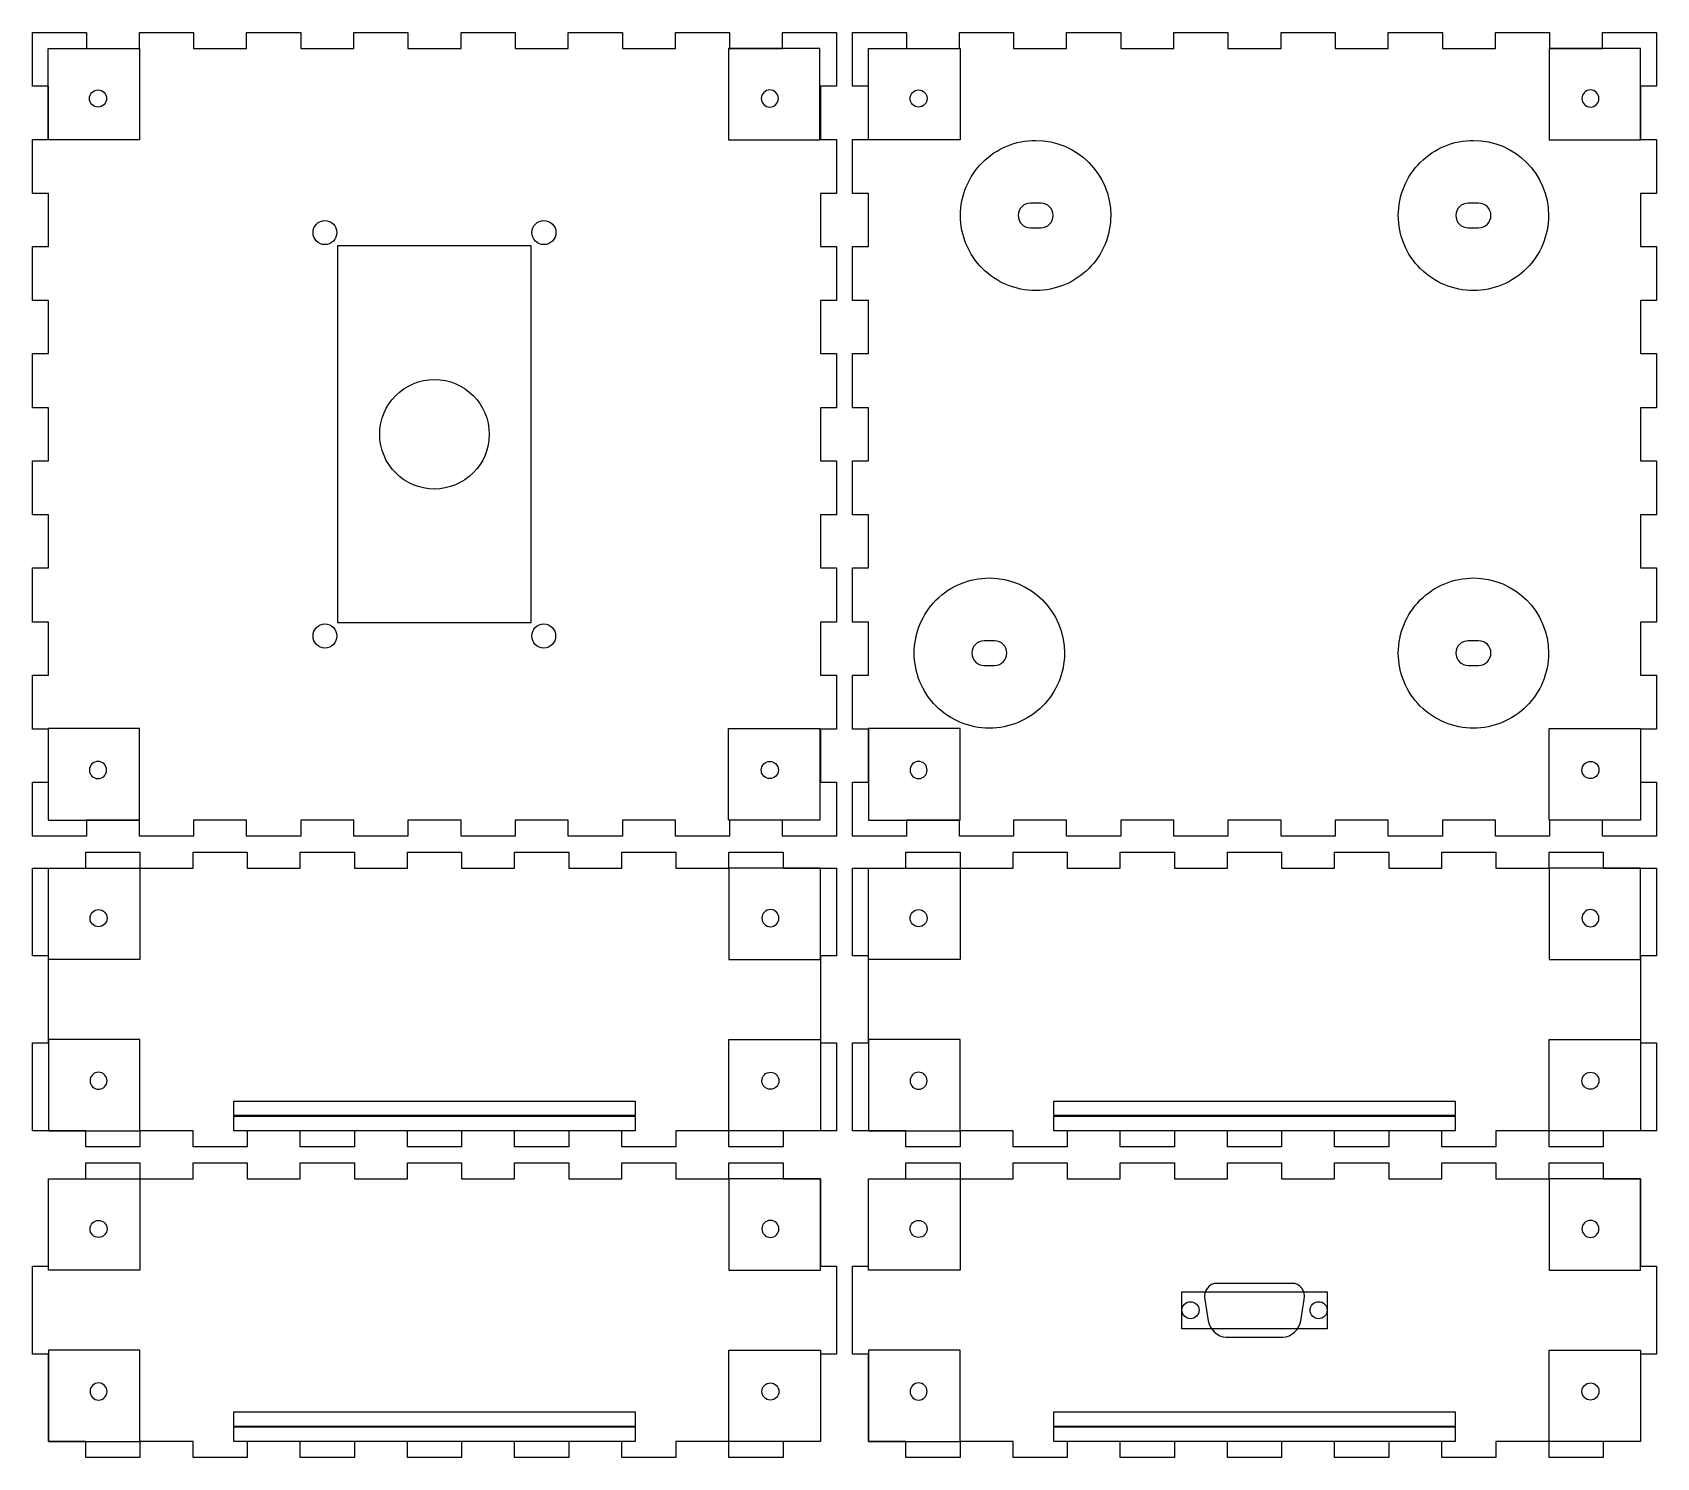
# Model space of a CAD drawing. Extents: x 632 to 955, y 370 to 653.
import ezdxf

# ---------------------------------------------------------------- set-up
doc = ezdxf.new("R2010")
doc.units = 0
doc.layers.add('Calque_1', color=7, linetype='CONTINUOUS')

msp = doc.modelspace()

# ---------------------------------------------------------------- linework, layer by layer
at = {"layer": 'Calque_1', "color": 1}
for p, q in [((632.15911, 653.440006), (642.879123, 653.440006)), ((632.15911, 642.720021), (632.15911, 653.440006)), ((642.879123, 653.440006), (642.879123, 650.240001)), ((653.439117, 650.240001), (653.439117, 653.440006)), ((653.439117, 653.440006), (664.212442, 653.440006)), ((664.212442, 653.440006), (664.212442, 650.240001)), ((674.772435, 650.240001), (674.772435, 653.440006)), ((674.772435, 653.440006), (685.54576, 653.440006)), ((685.54576, 653.440006), (685.54576, 650.240001)), ((696.105782, 650.240001), (696.105782, 653.440006)), ((696.105782, 653.440006), (706.879107, 653.440006)), ((706.879107, 653.440006), (706.879107, 650.240001)), ((717.4391, 650.240001), (717.4391, 653.440006)), ((717.4391, 653.440006), (728.212454, 653.440006)), ((728.212454, 653.440006), (728.212454, 650.240001)), ((738.772447, 650.240001), (738.772447, 653.440006)), ((738.772447, 653.440006), (749.545772, 653.440006)), ((749.545772, 653.440006), (749.545772, 650.240001)), ((760.105765, 650.240001), (760.105765, 653.440006)), ((760.105765, 653.440006), (770.879119, 653.440006)), ((770.879119, 653.440006), (770.879119, 650.240001)), ((781.439112, 650.240001), (781.439112, 653.440006)), ((781.439112, 653.440006), (792.159097, 653.440006)), ((792.159097, 653.440006), (792.159097, 642.720021)), ((795.359102, 653.440006), (806.079115, 653.440006)), ((795.359102, 642.720021), (795.359102, 653.440006)), ((806.079115, 653.440006), (806.079115, 650.240001)), ((816.639109, 650.240001), (816.639109, 653.440006)), ((816.639109, 653.440006), (827.412434, 653.440006)), ((827.412434, 653.440006), (827.412434, 650.240001)), ((837.972427, 650.240001), (837.972427, 653.440006)), ((837.972427, 653.440006), (848.745752, 653.440006)), ((848.745752, 653.440006), (848.745752, 650.240001)), ((859.305774, 650.240001), (859.305774, 653.440006)), ((859.305774, 653.440006), (870.079099, 653.440006)), ((870.079099, 653.440006), (870.079099, 650.240001)), ((880.639092, 650.240001), (880.639092, 653.440006)), ((880.639092, 653.440006), (891.412446, 653.440006)), ((891.412446, 653.440006), (891.412446, 650.240001)), ((901.972439, 650.240001), (901.972439, 653.440006)), ((901.972439, 653.440006), (912.745764, 653.440006)), ((912.745764, 653.440006), (912.745764, 650.240001)), ((923.305757, 650.240001), (923.305757, 653.440006)), ((923.305757, 653.440006), (934.079111, 653.440006)), ((934.079111, 653.440006), (934.079111, 650.240001)), ((944.639104, 650.240001), (944.639104, 653.440006)), ((944.639104, 653.440006), (955.359089, 653.440006)), ((955.359089, 653.440006), (955.359089, 642.720021)), ((642.879123, 650.240001), (653.439117, 650.240001)), ((664.212442, 650.240001), (674.772435, 650.240001)), ((685.54576, 650.240001), (696.105782, 650.240001)), ((706.879107, 650.240001), (717.4391, 650.240001)), ((728.212454, 650.240001), (738.772447, 650.240001)), ((749.545772, 650.240001), (760.105765, 650.240001)), ((770.879119, 650.240001), (781.439112, 650.240001)), ((806.079115, 650.240001), (816.639109, 650.240001)), ((827.412434, 650.240001), (837.972427, 650.240001)), ((848.745752, 650.240001), (859.305774, 650.240001)), ((870.079099, 650.240001), (880.639092, 650.240001)), ((891.412446, 650.240001), (901.972439, 650.240001)), ((912.745764, 650.240001), (923.305757, 650.240001)), ((934.079111, 650.240001), (944.639104, 650.240001)), ((635.359115, 642.720021), (632.15911, 642.720021)), ((635.359115, 632.160008), (635.359115, 642.720021)), ((792.159097, 642.720021), (788.959092, 642.720021)), ((788.959092, 642.720021), (788.959092, 632.160008)), ((798.559107, 642.720021), (795.359102, 642.720021)), ((798.559107, 632.160008), (798.559107, 642.720021)), ((955.359089, 642.720021), (952.159084, 642.720021)), ((952.159084, 642.720021), (952.159084, 632.160008)), ((645.202427, 638.589976), (645.202427, 638.589976)), ((778.902461, 638.589988), (778.902461, 638.589988)), ((808.509043, 638.589973), (808.509043, 638.589973)), ((942.209076, 638.589985), (942.209076, 638.589985)), ((632.15911, 621.386674), (632.15911, 632.160008)), ((632.15911, 632.160008), (635.359115, 632.160008)), ((788.959092, 632.160008), (792.159097, 632.160008)), ((792.159097, 632.160008), (792.159097, 621.386674)), ((795.359102, 621.386674), (795.359102, 632.160008)), ((795.359102, 632.160008), (798.559107, 632.160008)), ((952.159084, 632.160008), (955.359089, 632.160008)), ((955.359089, 632.160008), (955.359089, 621.386674)), ((635.359115, 621.386674), (632.15911, 621.386674)), ((635.359115, 610.826673), (635.359115, 621.386674)), ((792.159097, 621.386674), (788.959092, 621.386674)), ((788.959092, 621.386674), (788.959092, 610.826673)), ((798.559107, 621.386674), (795.359102, 621.386674)), ((798.559107, 610.826673), (798.559107, 621.386674)), ((955.359089, 621.386674), (952.159084, 621.386674)), ((952.159084, 621.386674), (952.159084, 610.826673)), ((832.835672, 619.453272), (830.755723, 619.453272)), ((919.962327, 619.453272), (917.882378, 619.453272)), ((830.755723, 614.55333), (832.835672, 614.55333)), ((917.882378, 614.55333), (919.962327, 614.55333)), ((692.728414, 613.604111), (692.728414, 613.604111)), ((736.331916, 613.604111), (736.331916, 613.604111)), ((632.15911, 600.053342), (632.15911, 610.826673)), ((632.15911, 610.826673), (635.359115, 610.826673)), ((788.959092, 610.826673), (792.159097, 610.826673)), ((792.159097, 610.826673), (792.159097, 600.053342)), ((795.359102, 600.053342), (795.359102, 610.826673)), ((795.359102, 610.826673), (798.559107, 610.826673)), ((952.159084, 610.826673), (955.359089, 610.826673)), ((955.359089, 610.826673), (955.359089, 600.053342)), ((635.359115, 600.053342), (632.15911, 600.053342)), ((635.359115, 589.49334), (635.359115, 600.053342)), ((792.159097, 600.053342), (788.959092, 600.053342)), ((788.959092, 600.053342), (788.959092, 589.49334)), ((798.559107, 600.053342), (795.359102, 600.053342)), ((798.559107, 589.49334), (798.559107, 600.053342)), ((955.359089, 600.053342), (952.159084, 600.053342)), ((952.159084, 600.053342), (952.159084, 589.49334)), ((632.15911, 578.720006), (632.15911, 589.49334)), ((632.15911, 589.49334), (635.359115, 589.49334)), ((788.959092, 589.49334), (792.159097, 589.49334)), ((792.159097, 589.49334), (792.159097, 578.720006)), ((795.359102, 578.720006), (795.359102, 589.49334)), ((795.359102, 589.49334), (798.559107, 589.49334)), ((952.159084, 589.49334), (955.359089, 589.49334)), ((955.359089, 589.49334), (955.359089, 578.720006)), ((635.359115, 578.720006), (632.15911, 578.720006)), ((635.359115, 568.160007), (635.359115, 578.720006)), ((792.159097, 578.720006), (788.959092, 578.720006)), ((788.959092, 578.720006), (788.959092, 568.160007)), ((798.559107, 578.720006), (795.359102, 578.720006)), ((798.559107, 568.160007), (798.559107, 578.720006)), ((955.359089, 578.720006), (952.159084, 578.720006)), ((952.159084, 578.720006), (952.159084, 568.160007)), ((723.05909, 573.439996), (723.05909, 573.439996)), ((632.15911, 557.386674), (632.15911, 568.160007)), ((632.15911, 568.160007), (635.359115, 568.160007)), ((788.959092, 568.160007), (792.159097, 568.160007)), ((792.159097, 568.160007), (792.159097, 557.386674)), ((795.359102, 557.386674), (795.359102, 568.160007)), ((795.359102, 568.160007), (798.559107, 568.160007)), ((952.159084, 568.160007), (955.359089, 568.160007)), ((955.359089, 568.160007), (955.359089, 557.386674)), ((635.359115, 557.386674), (632.15911, 557.386674)), ((635.359115, 546.826675), (635.359115, 557.386674)), ((792.159097, 557.386674), (788.959092, 557.386674)), ((788.959092, 557.386674), (788.959092, 546.826675)), ((798.559107, 557.386674), (795.359102, 557.386674)), ((798.559107, 546.826675), (798.559107, 557.386674)), ((955.359089, 557.386674), (952.159084, 557.386674)), ((952.159084, 557.386674), (952.159084, 546.826675)), ((632.15911, 536.053341), (632.15911, 546.826675)), ((632.15911, 546.826675), (635.359115, 546.826675)), ((788.959092, 546.826675), (792.159097, 546.826675)), ((792.159097, 546.826675), (792.159097, 536.053341)), ((795.359102, 536.053341), (795.359102, 546.826675)), ((795.359102, 546.826675), (798.559107, 546.826675)), ((952.159084, 546.826675), (955.359089, 546.826675)), ((955.359089, 546.826675), (955.359089, 536.053341)), ((635.359115, 536.053341), (632.15911, 536.053341)), ((635.359115, 525.493342), (635.359115, 536.053341)), ((792.159097, 536.053341), (788.959092, 536.053341)), ((788.959092, 536.053341), (788.959092, 525.493342)), ((798.559107, 536.053341), (795.359102, 536.053341)), ((798.559107, 525.493342), (798.559107, 536.053341)), ((955.359089, 536.053341), (952.159084, 536.053341)), ((952.159084, 536.053341), (952.159084, 525.493342)), ((692.725903, 533.275908), (692.725903, 533.275908)), ((736.271521, 533.275908), (736.271521, 533.275908)), ((823.624334, 532.326707), (821.544385, 532.326707)), ((919.962327, 532.326707), (917.882378, 532.326707)), ((821.544385, 527.426765), (823.624334, 527.426765)), ((917.882378, 527.426765), (919.962327, 527.426765)), ((632.15911, 514.720009), (632.15911, 525.493342)), ((632.15911, 525.493342), (635.359115, 525.493342)), ((788.959092, 525.493342), (792.159097, 525.493342)), ((792.159097, 525.493342), (792.159097, 514.720009)), ((795.359102, 514.720009), (795.359102, 525.493342)), ((795.359102, 525.493342), (798.559107, 525.493342)), ((952.159084, 525.493342), (955.359089, 525.493342)), ((955.359089, 525.493342), (955.359089, 514.720009)), ((635.359115, 514.720009), (632.15911, 514.720009)), ((635.359115, 504.16001), (635.359115, 514.720009)), ((792.159097, 514.720009), (788.959092, 514.720009)), ((788.959092, 514.720009), (788.959092, 504.16001)), ((798.559107, 514.720009), (795.359102, 514.720009)), ((798.559107, 504.16001), (798.559107, 514.720009)), ((955.359089, 514.720009), (952.159084, 514.720009)), ((952.159084, 514.720009), (952.159084, 504.16001)), ((645.202415, 508.290037), (645.202415, 508.290037)), ((778.902504, 508.29005), (778.902504, 508.29005)), ((808.50903, 508.290037), (808.50903, 508.290037)), ((942.209148, 508.290044), (942.209148, 508.290044)), ((632.15911, 493.440011), (632.15911, 504.16001)), ((632.15911, 504.16001), (635.359115, 504.16001)), ((788.959092, 504.16001), (792.159097, 504.16001)), ((792.159097, 504.16001), (792.159097, 493.440011)), ((795.359102, 493.440011), (795.359102, 504.16001)), ((795.359102, 504.16001), (798.559107, 504.16001)), ((952.159084, 504.16001), (955.359089, 504.16001)), ((955.359089, 504.16001), (955.359089, 493.440011)), ((653.439117, 496.64001), (642.879123, 496.64001)), ((642.879123, 496.64001), (642.879123, 493.440011)), ((653.439117, 493.440011), (653.439117, 496.64001)), ((674.772435, 496.64001), (664.212442, 496.64001)), ((664.212442, 496.64001), (664.212442, 493.440011)), ((674.772435, 493.440011), (674.772435, 496.64001)), ((696.105782, 496.64001), (685.54576, 496.64001)), ((685.54576, 496.64001), (685.54576, 493.440011)), ((696.105782, 493.440011), (696.105782, 496.64001)), ((717.4391, 496.64001), (706.879107, 496.64001)), ((706.879107, 496.64001), (706.879107, 493.440011)), ((717.4391, 493.440011), (717.4391, 496.64001)), ((738.772447, 496.64001), (728.212454, 496.64001)), ((728.212454, 496.64001), (728.212454, 493.440011)), ((738.772447, 493.440011), (738.772447, 496.64001)), ((760.105765, 496.64001), (749.545772, 496.64001)), ((749.545772, 496.64001), (749.545772, 493.440011)), ((760.105765, 493.440011), (760.105765, 496.64001)), ((781.439112, 496.64001), (770.879119, 496.64001)), ((770.879119, 496.64001), (770.879119, 493.440011)), ((781.439112, 493.440011), (781.439112, 496.64001)), ((816.639109, 496.64001), (806.079115, 496.64001)), ((806.079115, 496.64001), (806.079115, 493.440011)), ((816.639109, 493.440011), (816.639109, 496.64001)), ((837.972427, 496.64001), (827.412434, 496.64001)), ((827.412434, 496.64001), (827.412434, 493.440011)), ((837.972427, 493.440011), (837.972427, 496.64001)), ((859.305774, 496.64001), (848.745752, 496.64001)), ((848.745752, 496.64001), (848.745752, 493.440011)), ((859.305774, 493.440011), (859.305774, 496.64001)), ((880.639092, 496.64001), (870.079099, 496.64001)), ((870.079099, 496.64001), (870.079099, 493.440011)), ((880.639092, 493.440011), (880.639092, 496.64001)), ((901.972439, 496.64001), (891.412446, 496.64001)), ((891.412446, 496.64001), (891.412446, 493.440011)), ((901.972439, 493.440011), (901.972439, 496.64001)), ((923.305757, 496.64001), (912.745764, 496.64001)), ((912.745764, 496.64001), (912.745764, 493.440011)), ((923.305757, 493.440011), (923.305757, 496.64001)), ((944.639104, 496.64001), (934.079111, 496.64001)), ((934.079111, 496.64001), (934.079111, 493.440011)), ((944.639104, 493.440011), (944.639104, 496.64001)), ((642.879123, 493.440011), (632.15911, 493.440011)), ((664.212442, 493.440011), (653.439117, 493.440011)), ((685.54576, 493.440011), (674.772435, 493.440011)), ((706.879107, 493.440011), (696.105782, 493.440011)), ((728.212454, 493.440011), (717.4391, 493.440011)), ((749.545772, 493.440011), (738.772447, 493.440011)), ((770.879119, 493.440011), (760.105765, 493.440011)), ((792.159097, 493.440011), (781.439112, 493.440011)), ((806.079115, 493.440011), (795.359102, 493.440011)), ((827.412434, 493.440011), (816.639109, 493.440011)), ((848.745752, 493.440011), (837.972427, 493.440011)), ((870.079099, 493.440011), (859.305774, 493.440011)), ((891.412446, 493.440011), (880.639092, 493.440011)), ((912.745764, 493.440011), (901.972439, 493.440011)), ((934.079111, 493.440011), (923.305757, 493.440011)), ((955.359089, 493.440011), (944.639104, 493.440011)), ((642.772415, 487.039987), (642.772415, 490.239986)), ((642.772415, 490.239986), (653.54574, 490.239986)), ((653.54574, 490.239986), (653.54574, 487.039987)), ((664.105734, 487.039987), (664.105734, 490.239986)), ((664.105734, 490.239986), (674.879087, 490.239986)), ((674.879087, 490.239986), (674.879087, 487.039987)), ((685.43908, 487.039987), (685.43908, 490.239986)), ((685.43908, 490.239986), (696.212405, 490.239986)), ((696.212405, 490.239986), (696.212405, 487.039987)), ((706.772399, 487.039987), (706.772399, 490.239986)), ((706.772399, 490.239986), (717.545752, 490.239986)), ((717.545752, 490.239986), (717.545752, 487.039987)), ((728.105745, 487.039987), (728.105745, 490.239986)), ((728.105745, 490.239986), (738.87907, 490.239986)), ((738.87907, 490.239986), (738.87907, 487.039987)), ((749.439092, 487.039987), (749.439092, 490.239986)), ((749.439092, 490.239986), (760.212417, 490.239986)), ((760.212417, 490.239986), (760.212417, 487.039987)), ((770.77241, 487.039987), (770.77241, 490.239986)), ((770.77241, 490.239986), (781.545736, 490.239986)), ((781.545736, 490.239986), (781.545736, 487.039987)), ((805.972435, 487.039987), (805.972435, 490.239986)), ((805.972435, 490.239986), (816.74576, 490.239986)), ((816.74576, 490.239986), (816.74576, 487.039987)), ((827.305754, 487.039987), (827.305754, 490.239986)), ((827.305754, 490.239986), (838.079107, 490.239986)), ((838.079107, 490.239986), (838.079107, 487.039987)), ((848.6391, 487.039987), (848.6391, 490.239986)), ((848.6391, 490.239986), (859.412426, 490.239986)), ((859.412426, 490.239986), (859.412426, 487.039987)), ((869.972419, 487.039987), (869.972419, 490.239986)), ((869.972419, 490.239986), (880.745772, 490.239986)), ((880.745772, 490.239986), (880.745772, 487.039987)), ((891.305766, 487.039987), (891.305766, 490.239986)), ((891.305766, 490.239986), (902.079091, 490.239986)), ((902.079091, 490.239986), (902.079091, 487.039987)), ((912.639112, 487.039987), (912.639112, 490.239986)), ((912.639112, 490.239986), (923.412437, 490.239986)), ((923.412437, 490.239986), (923.412437, 487.039987)), ((933.972431, 487.039987), (933.972431, 490.239986)), ((933.972431, 490.239986), (944.745756, 490.239986)), ((944.745756, 490.239986), (944.745756, 487.039987)), ((632.159082, 487.039987), (642.772415, 487.039987)), ((632.159082, 469.564432), (632.159082, 487.039987)), ((653.54574, 487.039987), (664.105734, 487.039987)), ((674.879087, 487.039987), (685.43908, 487.039987)), ((696.212405, 487.039987), (706.772399, 487.039987)), ((717.545752, 487.039987), (728.105745, 487.039987)), ((738.87907, 487.039987), (749.439092, 487.039987)), ((760.212417, 487.039987), (770.77241, 487.039987)), ((781.545736, 487.039987), (792.159069, 487.039987)), ((792.159069, 487.039987), (792.159069, 469.564432)), ((795.359102, 487.039987), (805.972435, 487.039987)), ((795.359102, 469.564432), (795.359102, 487.039987)), ((816.74576, 487.039987), (827.305754, 487.039987)), ((838.079107, 487.039987), (848.6391, 487.039987)), ((859.412426, 487.039987), (869.972419, 487.039987)), ((880.745772, 487.039987), (891.305766, 487.039987)), ((902.079091, 487.039987), (912.639112, 487.039987)), ((923.412437, 487.039987), (933.972431, 487.039987)), ((944.745756, 487.039987), (955.359089, 487.039987)), ((955.359089, 487.039987), (955.359089, 469.564432)), ((645.309071, 475.389961), (645.309071, 475.389961)), ((779.009104, 475.389974), (779.009104, 475.389974)), ((808.509063, 475.389961), (808.509063, 475.389961)), ((942.209096, 475.389974), (942.209096, 475.389974)), ((635.359087, 469.564432), (632.159082, 469.564432)), ((635.359087, 452.248877), (635.359087, 469.564432)), ((792.159069, 469.564432), (788.959064, 469.564432)), ((788.959064, 469.564432), (788.959064, 452.248877)), ((798.559107, 469.564432), (795.359102, 469.564432)), ((798.559107, 452.248877), (798.559107, 469.564432)), ((955.359089, 469.564432), (952.159084, 469.564432)), ((952.159084, 469.564432), (952.159084, 452.248877)), ((632.159082, 434.773321), (632.159082, 452.248877)), ((632.159082, 452.248877), (635.359087, 452.248877)), ((788.959064, 452.248877), (792.159069, 452.248877)), ((792.159069, 452.248877), (792.159069, 434.773321)), ((795.359102, 434.773321), (795.359102, 452.248877)), ((795.359102, 452.248877), (798.559107, 452.248877)), ((952.159084, 452.248877), (955.359089, 452.248877)), ((955.359089, 452.248877), (955.359089, 434.773321)), ((645.309059, 446.423332), (645.309059, 446.423332)), ((779.009148, 446.423384), (779.009148, 446.423384)), ((808.50905, 446.423332), (808.50905, 446.423332)), ((942.20914, 446.423384), (942.20914, 446.423384)), ((672.209088, 440.673322), (752.109085, 440.673322)), ((672.209088, 437.773322), (672.209088, 440.673322)), ((752.109085, 440.673322), (752.109085, 437.773322)), ((835.409107, 440.673322), (915.309104, 440.673322)), ((835.409107, 437.773322), (835.409107, 440.673322)), ((915.309104, 440.673322), (915.309104, 437.773322)), ((752.109085, 437.773322), (672.209088, 437.773322)), ((915.309104, 437.773322), (835.409107, 437.773322)), ((642.772415, 434.773321), (632.159082, 434.773321)), ((642.772415, 431.573319), (642.772415, 434.773321)), ((664.105734, 434.773321), (653.54574, 434.773321)), ((653.54574, 434.773321), (653.54574, 431.573319)), ((664.105734, 431.573319), (664.105734, 434.773321)), ((685.43908, 434.773321), (674.879087, 434.773321)), ((674.879087, 434.773321), (674.879087, 431.573319)), ((685.43908, 431.573319), (685.43908, 434.773321)), ((706.772399, 434.773321), (696.212405, 434.773321)), ((696.212405, 434.773321), (696.212405, 431.573319)), ((706.772399, 431.573319), (706.772399, 434.773321)), ((728.105745, 434.773321), (717.545752, 434.773321)), ((717.545752, 434.773321), (717.545752, 431.573319)), ((728.105745, 431.573319), (728.105745, 434.773321)), ((749.439092, 434.773321), (738.87907, 434.773321)), ((738.87907, 434.773321), (738.87907, 431.573319)), ((749.439092, 431.573319), (749.439092, 434.773321)), ((770.77241, 434.773321), (760.212417, 434.773321)), ((760.212417, 434.773321), (760.212417, 431.573319)), ((770.77241, 431.573319), (770.77241, 434.773321)), ((792.159069, 434.773321), (781.545736, 434.773321)), ((781.545736, 434.773321), (781.545736, 431.573319)), ((805.972435, 434.773321), (795.359102, 434.773321)), ((805.972435, 431.573319), (805.972435, 434.773321)), ((827.305754, 434.773321), (816.74576, 434.773321)), ((816.74576, 434.773321), (816.74576, 431.573319)), ((827.305754, 431.573319), (827.305754, 434.773321)), ((848.6391, 434.773321), (838.079107, 434.773321)), ((838.079107, 434.773321), (838.079107, 431.573319)), ((848.6391, 431.573319), (848.6391, 434.773321)), ((869.972419, 434.773321), (859.412426, 434.773321)), ((859.412426, 434.773321), (859.412426, 431.573319)), ((869.972419, 431.573319), (869.972419, 434.773321)), ((891.305766, 434.773321), (880.745772, 434.773321)), ((880.745772, 434.773321), (880.745772, 431.573319)), ((891.305766, 431.573319), (891.305766, 434.773321)), ((912.639112, 434.773321), (902.079091, 434.773321)), ((902.079091, 434.773321), (902.079091, 431.573319)), ((912.639112, 431.573319), (912.639112, 434.773321)), ((933.972431, 434.773321), (923.412437, 434.773321)), ((923.412437, 434.773321), (923.412437, 431.573319)), ((933.972431, 431.573319), (933.972431, 434.773321)), ((955.359089, 434.773321), (944.745756, 434.773321)), ((944.745756, 434.773321), (944.745756, 431.573319)), ((653.54574, 431.573319), (642.772415, 431.573319)), ((674.879087, 431.573319), (664.105734, 431.573319)), ((696.212405, 431.573319), (685.43908, 431.573319)), ((717.545752, 431.573319), (706.772399, 431.573319)), ((738.87907, 431.573319), (728.105745, 431.573319)), ((760.212417, 431.573319), (749.439092, 431.573319)), ((781.545736, 431.573319), (770.77241, 431.573319)), ((816.74576, 431.573319), (805.972435, 431.573319)), ((838.079107, 431.573319), (827.305754, 431.573319)), ((859.412426, 431.573319), (848.6391, 431.573319)), ((880.745772, 431.573319), (869.972419, 431.573319)), ((902.079091, 431.573319), (891.305766, 431.573319)), ((923.412437, 431.573319), (912.639112, 431.573319)), ((944.745756, 431.573319), (933.972431, 431.573319)), ((642.772443, 425.173349), (642.772443, 428.373348)), ((642.772443, 428.373348), (653.545768, 428.373348)), ((653.545768, 428.373348), (653.545768, 425.173349)), ((664.105762, 425.173349), (664.105762, 428.373348)), ((664.105762, 428.373348), (674.879115, 428.373348)), ((674.879115, 428.373348), (674.879115, 425.173349)), ((685.439108, 425.173349), (685.439108, 428.373348)), ((685.439108, 428.373348), (696.212434, 428.373348)), ((696.212434, 428.373348), (696.212434, 425.173349)), ((706.772427, 425.173349), (706.772427, 428.373348)), ((706.772427, 428.373348), (717.54578, 428.373348)), ((717.54578, 428.373348), (717.54578, 425.173349)), ((728.105774, 425.173349), (728.105774, 428.373348)), ((728.105774, 428.373348), (738.879099, 428.373348)), ((738.879099, 428.373348), (738.879099, 425.173349)), ((749.43912, 425.173349), (749.43912, 428.373348)), ((749.43912, 428.373348), (760.212445, 428.373348)), ((760.212445, 428.373348), (760.212445, 425.173349)), ((770.772439, 425.173349), (770.772439, 428.373348)), ((770.772439, 428.373348), (781.545764, 428.373348)), ((781.545764, 428.373348), (781.545764, 425.173349)), ((805.972435, 425.173349), (805.972435, 428.373348)), ((805.972435, 428.373348), (816.74576, 428.373348)), ((816.74576, 428.373348), (816.74576, 425.173349)), ((827.305754, 425.173349), (827.305754, 428.373348)), ((827.305754, 428.373348), (838.079107, 428.373348)), ((838.079107, 428.373348), (838.079107, 425.173349)), ((848.6391, 425.173349), (848.6391, 428.373348)), ((848.6391, 428.373348), (859.412426, 428.373348)), ((859.412426, 428.373348), (859.412426, 425.173349)), ((869.972419, 425.173349), (869.972419, 428.373348)), ((869.972419, 428.373348), (880.745772, 428.373348)), ((880.745772, 428.373348), (880.745772, 425.173349)), ((891.305766, 425.173349), (891.305766, 428.373348)), ((891.305766, 428.373348), (902.079091, 428.373348)), ((902.079091, 428.373348), (902.079091, 425.173349)), ((912.639112, 425.173349), (912.639112, 428.373348)), ((912.639112, 428.373348), (923.412437, 428.373348)), ((923.412437, 428.373348), (923.412437, 425.173349)), ((933.972431, 425.173349), (933.972431, 428.373348)), ((933.972431, 428.373348), (944.745756, 428.373348)), ((944.745756, 428.373348), (944.745756, 425.173349)), ((635.359115, 425.173349), (642.772443, 425.173349)), ((635.359115, 407.80446), (635.359115, 425.173349)), ((653.545768, 425.173349), (664.105762, 425.173349)), ((674.879115, 425.173349), (685.439108, 425.173349)), ((696.212434, 425.173349), (706.772427, 425.173349)), ((717.54578, 425.173349), (728.105774, 425.173349)), ((738.879099, 425.173349), (749.43912, 425.173349)), ((760.212445, 425.173349), (770.772439, 425.173349)), ((781.545764, 425.173349), (788.959092, 425.173349)), ((788.959092, 425.173349), (788.959092, 407.80446)), ((798.559107, 425.173349), (805.972435, 425.173349)), ((798.559107, 407.80446), (798.559107, 425.173349)), ((816.74576, 425.173349), (827.305754, 425.173349)), ((838.079107, 425.173349), (848.6391, 425.173349)), ((859.412426, 425.173349), (869.972419, 425.173349)), ((880.745772, 425.173349), (891.305766, 425.173349)), ((902.079091, 425.173349), (912.639112, 425.173349)), ((923.412437, 425.173349), (933.972431, 425.173349)), ((944.745756, 425.173349), (952.159084, 425.173349)), ((952.159084, 425.173349), (952.159084, 407.80446)), ((645.309079, 413.523318), (645.309079, 413.523318)), ((779.009141, 413.52333), (779.009141, 413.52333)), ((808.509063, 413.523323), (808.509063, 413.523323)), ((942.209096, 413.523336), (942.209096, 413.523336)), ((632.15911, 390.27557), (632.15911, 407.80446)), ((632.15911, 407.80446), (635.359115, 407.80446)), ((788.959092, 407.80446), (792.159097, 407.80446)), ((792.159097, 407.80446), (792.159097, 390.27557)), ((795.359102, 390.27557), (795.359102, 407.80446)), ((795.359102, 407.80446), (798.559107, 407.80446)), ((952.159084, 407.80446), (955.359089, 407.80446)), ((955.359089, 407.80446), (955.359089, 390.27557)), ((882.767417, 404.390017), (867.950751, 404.390017)), ((865.4541, 401.172966), (866.151697, 396.909322)), ((884.566471, 396.909322), (885.264068, 401.172966)), ((864.309122, 399.040035), (864.309122, 399.040035)), ((889.809099, 399.040035), (889.809099, 399.040035)), ((869.700359, 393.690013), (881.017837, 393.690013)), ((635.359115, 390.27557), (632.15911, 390.27557)), ((635.359115, 372.906685), (635.359115, 390.27557)), ((792.159097, 390.27557), (788.959092, 390.27557)), ((788.959092, 390.27557), (788.959092, 372.906685)), ((798.559107, 390.27557), (795.359102, 390.27557)), ((798.559107, 372.906685), (798.559107, 390.27557)), ((955.359089, 390.27557), (952.159084, 390.27557)), ((952.159084, 390.27557), (952.159084, 372.906685)), ((645.309067, 384.556705), (645.309067, 384.556705)), ((779.009128, 384.556712), (779.009128, 384.556712)), ((808.50905, 384.556694), (808.50905, 384.556694)), ((942.20914, 384.556746), (942.20914, 384.556746)), ((672.209116, 378.806686), (752.109113, 378.806686)), ((672.209116, 375.906686), (672.209116, 378.806686)), ((752.109113, 378.806686), (752.109113, 375.906686)), ((835.409107, 378.806686), (915.309104, 378.806686)), ((835.409107, 375.906686), (835.409107, 378.806686)), ((915.309104, 378.806686), (915.309104, 375.906686)), ((752.109113, 375.906686), (672.209116, 375.906686)), ((915.309104, 375.906686), (835.409107, 375.906686)), ((642.772443, 372.906685), (635.359115, 372.906685)), ((642.772443, 369.706683), (642.772443, 372.906685)), ((664.105762, 372.906685), (653.545768, 372.906685)), ((653.545768, 372.906685), (653.545768, 369.706683)), ((664.105762, 369.706683), (664.105762, 372.906685)), ((685.439108, 372.906685), (674.879115, 372.906685)), ((674.879115, 372.906685), (674.879115, 369.706683)), ((685.439108, 369.706683), (685.439108, 372.906685)), ((706.772427, 372.906685), (696.212434, 372.906685)), ((696.212434, 372.906685), (696.212434, 369.706683)), ((706.772427, 369.706683), (706.772427, 372.906685)), ((728.105774, 372.906685), (717.54578, 372.906685)), ((717.54578, 372.906685), (717.54578, 369.706683)), ((728.105774, 369.706683), (728.105774, 372.906685)), ((749.43912, 372.906685), (738.879099, 372.906685)), ((738.879099, 372.906685), (738.879099, 369.706683)), ((749.43912, 369.706683), (749.43912, 372.906685)), ((770.772439, 372.906685), (760.212445, 372.906685)), ((760.212445, 372.906685), (760.212445, 369.706683)), ((770.772439, 369.706683), (770.772439, 372.906685)), ((788.959092, 372.906685), (781.545764, 372.906685)), ((781.545764, 372.906685), (781.545764, 369.706683)), ((805.972435, 372.906685), (798.559107, 372.906685)), ((805.972435, 369.706683), (805.972435, 372.906685)), ((827.305754, 372.906685), (816.74576, 372.906685)), ((816.74576, 372.906685), (816.74576, 369.706683)), ((827.305754, 369.706683), (827.305754, 372.906685)), ((848.6391, 372.906685), (838.079107, 372.906685)), ((838.079107, 372.906685), (838.079107, 369.706683)), ((848.6391, 369.706683), (848.6391, 372.906685)), ((869.972419, 372.906685), (859.412426, 372.906685)), ((859.412426, 372.906685), (859.412426, 369.706683)), ((869.972419, 369.706683), (869.972419, 372.906685)), ((891.305766, 372.906685), (880.745772, 372.906685)), ((880.745772, 372.906685), (880.745772, 369.706683)), ((891.305766, 369.706683), (891.305766, 372.906685)), ((912.639112, 372.906685), (902.079091, 372.906685)), ((902.079091, 372.906685), (902.079091, 369.706683)), ((912.639112, 369.706683), (912.639112, 372.906685)), ((933.972431, 372.906685), (923.412437, 372.906685)), ((923.412437, 372.906685), (923.412437, 369.706683)), ((933.972431, 369.706683), (933.972431, 372.906685)), ((952.159084, 372.906685), (944.745756, 372.906685)), ((944.745756, 372.906685), (944.745756, 369.706683)), ((653.545768, 369.706683), (642.772443, 369.706683)), ((674.879115, 369.706683), (664.105762, 369.706683)), ((696.212434, 369.706683), (685.439108, 369.706683)), ((717.54578, 369.706683), (706.772427, 369.706683)), ((738.879099, 369.706683), (728.105774, 369.706683)), ((760.212445, 369.706683), (749.43912, 369.706683)), ((781.545764, 369.706683), (770.772439, 369.706683)), ((816.74576, 369.706683), (805.972435, 369.706683)), ((838.079107, 369.706683), (827.305754, 369.706683)), ((859.412426, 369.706683), (848.6391, 369.706683)), ((880.745772, 369.706683), (869.972419, 369.706683)), ((902.079091, 369.706683), (891.305766, 369.706683)), ((923.412437, 369.706683), (912.639112, 369.706683)), ((944.745756, 369.706683), (933.972431, 369.706683))]:
    msp.add_line(p, q, dxfattribs=at)
at = {"layer": 'Calque_1', "color": 3}
for p, q in [((635.252435, 650.240001), (653.439117, 650.240001)), ((635.252435, 632.053291), (635.252435, 650.240001)), ((653.439117, 650.240001), (653.439117, 632.053291)), ((788.852453, 650.240014), (770.665772, 650.240014)), ((770.665772, 650.240014), (770.665772, 632.053304)), ((788.852453, 632.053304), (788.852453, 650.240014)), ((798.55905, 650.239999), (816.745732, 650.239999)), ((798.55905, 632.053289), (798.55905, 650.239999)), ((816.745732, 650.239999), (816.745732, 632.053289)), ((952.159068, 650.240011), (933.972387, 650.240011)), ((933.972387, 650.240011), (933.972387, 632.053301)), ((952.159068, 632.053301), (952.159068, 650.240011)), ((653.439117, 632.053291), (635.252435, 632.053291)), ((770.665772, 632.053304), (788.852453, 632.053304)), ((816.745732, 632.053289), (798.55905, 632.053289)), ((933.972387, 632.053301), (952.159068, 632.053301)), ((846.745728, 617.003301), (846.745728, 617.003301)), ((933.872383, 617.003301), (933.872383, 617.003301)), ((692.925885, 611.004083), (731.331926, 611.004083)), ((692.925885, 535.87588), (692.925885, 611.004083)), ((731.331926, 611.004083), (731.331926, 535.87588)), ((731.331926, 535.87588), (692.925885, 535.87588)), ((837.53439, 529.876736), (837.53439, 529.876736)), ((933.872383, 529.876736), (933.872383, 529.876736)), ((653.439104, 514.826721), (635.252423, 514.826721)), ((635.252423, 514.826721), (635.252423, 496.640012)), ((653.439104, 496.640012), (653.439104, 514.826721)), ((770.665815, 496.640024), (770.665815, 514.826734)), ((770.665815, 514.826734), (788.852497, 514.826734)), ((788.852497, 514.826734), (788.852497, 496.640024)), ((816.745719, 514.826721), (798.559038, 514.826721)), ((798.559038, 514.826721), (798.559038, 496.640012)), ((816.745719, 496.640012), (816.745719, 514.826721)), ((933.972459, 496.640018), (933.972459, 514.826728)), ((933.972459, 514.826728), (952.159141, 514.826728)), ((952.159141, 514.826728), (952.159141, 496.640018)), ((635.252423, 496.640012), (653.439104, 496.640012)), ((788.852497, 496.640024), (770.665815, 496.640024)), ((798.559038, 496.640012), (816.745719, 496.640012)), ((952.159141, 496.640018), (933.972459, 496.640018)), ((635.359079, 487.039987), (653.54576, 487.039987)), ((635.359079, 468.853277), (635.359079, 487.039987)), ((653.54576, 487.039987), (653.54576, 468.853277)), ((788.959097, 487.039999), (770.772415, 487.039999)), ((770.772415, 487.039999), (770.772415, 468.85329)), ((788.959097, 468.85329), (788.959097, 487.039999)), ((798.55907, 487.039987), (816.745752, 487.039987)), ((798.55907, 468.853277), (798.55907, 487.039987)), ((816.745752, 487.039987), (816.745752, 468.853277)), ((952.159088, 487.039999), (933.972407, 487.039999)), ((933.972407, 487.039999), (933.972407, 468.85329)), ((952.159088, 468.85329), (952.159088, 487.039999)), ((653.54576, 468.853277), (635.359079, 468.853277)), ((770.772415, 468.85329), (788.959097, 468.85329)), ((816.745752, 468.853277), (798.55907, 468.853277)), ((933.972407, 468.85329), (952.159088, 468.85329)), ((653.545747, 452.960016), (635.359066, 452.960016)), ((635.359066, 452.960016), (635.359066, 434.773306)), ((653.545747, 434.773306), (653.545747, 452.960016)), ((770.772459, 434.773358), (770.772459, 452.960068)), ((770.772459, 452.960068), (788.959141, 452.960068)), ((788.959141, 452.960068), (788.959141, 434.773358)), ((816.745739, 452.960016), (798.559058, 452.960016)), ((798.559058, 452.960016), (798.559058, 434.773306)), ((816.745739, 434.773306), (816.745739, 452.960016)), ((933.97245, 434.773358), (933.97245, 452.960068)), ((933.97245, 452.960068), (952.159132, 452.960068)), ((952.159132, 452.960068), (952.159132, 434.773358)), ((672.209088, 437.673326), (752.109076, 437.673326)), ((672.209088, 434.773326), (672.209088, 437.673326)), ((752.109076, 437.673326), (752.109076, 434.773326)), ((835.409107, 437.673326), (915.309095, 437.673326)), ((835.409107, 434.773326), (835.409107, 437.673326)), ((915.309095, 437.673326), (915.309095, 434.773326)), ((635.359066, 434.773306), (653.545747, 434.773306)), ((752.109076, 434.773326), (672.209088, 434.773326)), ((788.959141, 434.773358), (770.772459, 434.773358)), ((798.559058, 434.773306), (816.745739, 434.773306)), ((915.309095, 434.773326), (835.409107, 434.773326)), ((952.159132, 434.773358), (933.97245, 434.773358)), ((635.359087, 425.173344), (653.545768, 425.173344)), ((635.359087, 406.986633), (635.359087, 425.173344)), ((653.545768, 425.173344), (653.545768, 406.986633)), ((788.959133, 425.173356), (770.772452, 425.173356)), ((770.772452, 425.173356), (770.772452, 406.986646)), ((788.959133, 406.986646), (788.959133, 425.173356)), ((798.55907, 425.173349), (816.745752, 425.173349)), ((798.55907, 406.986639), (798.55907, 425.173349)), ((816.745752, 425.173349), (816.745752, 406.986639)), ((952.159088, 425.173361), (933.972407, 425.173361)), ((933.972407, 425.173361), (933.972407, 406.986652)), ((952.159088, 406.986652), (952.159088, 425.173361)), ((653.545768, 406.986633), (635.359087, 406.986633)), ((770.772452, 406.986646), (788.959133, 406.986646)), ((816.745752, 406.986639), (798.55907, 406.986639)), ((933.972407, 406.986652), (952.159088, 406.986652)), ((860.909104, 402.719879), (889.809107, 402.719879)), ((860.909104, 395.360238), (860.909104, 402.719879)), ((889.809107, 402.719879), (889.809107, 395.360238)), ((889.809107, 395.360238), (860.909104, 395.360238)), ((653.545755, 391.093389), (635.359074, 391.093389)), ((635.359074, 391.093389), (635.359074, 372.90668)), ((653.545755, 372.90668), (653.545755, 391.093389)), ((770.772439, 372.906687), (770.772439, 391.093397)), ((770.772439, 391.093397), (788.959121, 391.093397)), ((788.959121, 391.093397), (788.959121, 372.906687)), ((816.745739, 391.093378), (798.559058, 391.093378)), ((798.559058, 391.093378), (798.559058, 372.906669)), ((816.745739, 372.906669), (816.745739, 391.093378)), ((933.97245, 372.90672), (933.97245, 391.09343)), ((933.97245, 391.09343), (952.159132, 391.09343)), ((952.159132, 391.09343), (952.159132, 372.90672)), ((672.209116, 375.806689), (752.109104, 375.806689)), ((672.209116, 372.906689), (672.209116, 375.806689)), ((752.109104, 375.806689), (752.109104, 372.906689)), ((835.409107, 375.806689), (915.309095, 375.806689)), ((835.409107, 372.906689), (835.409107, 375.806689)), ((915.309095, 375.806689), (915.309095, 372.906689)), ((635.359074, 372.90668), (653.545755, 372.90668)), ((752.109104, 372.906689), (672.209116, 372.906689)), ((788.959121, 372.906687), (770.772439, 372.906687)), ((798.559058, 372.906669), (816.745739, 372.906669)), ((915.309095, 372.906689), (835.409107, 372.906689)), ((952.159132, 372.90672), (933.97245, 372.90672))]:
    msp.add_line(p, q, dxfattribs=at)
at = {"layer": 'Calque_1', "color": 1}
for points in [[(644.000342, 639.087904), (643.681531, 639.40672), (643.502428, 639.839127), (643.502434, 640.289998)], [(643.502434, 640.289998), (643.502437, 641.228877), (644.263548, 641.989988), (645.202427, 641.989991)], [(645.202427, 641.989991), (646.141307, 641.989988), (646.902418, 641.228877), (646.902421, 640.289998)], [(646.902421, 640.289998), (646.902427, 639.839127), (646.723324, 639.40672), (646.404513, 639.087904)], [(777.202467, 640.29001), (777.202461, 639.839139), (777.381564, 639.406733), (777.700375, 639.087917)], [(778.902461, 641.990004), (777.963581, 641.99), (777.20247, 641.228889), (777.202467, 640.29001)], [(780.602454, 640.29001), (780.602451, 641.228889), (779.84134, 641.99), (778.902461, 641.990004)], [(780.104546, 639.087917), (780.423357, 639.406733), (780.60246, 639.839139), (780.602454, 640.29001)], [(807.306958, 639.087901), (806.988147, 639.406718), (806.809043, 639.839124), (806.809049, 640.289995)], [(806.809049, 640.289995), (806.809053, 641.228874), (807.570164, 641.989985), (808.509043, 641.989988)], [(808.509043, 641.989988), (809.447922, 641.989985), (810.209033, 641.228874), (810.209037, 640.289995)], [(810.209037, 640.289995), (810.209043, 639.839124), (810.029939, 639.406718), (809.711128, 639.087901)], [(940.509082, 640.290007), (940.509077, 639.839137), (940.68818, 639.40673), (941.006991, 639.087914)], [(942.209076, 641.990001), (941.270197, 641.989998), (940.509086, 641.228886), (940.509082, 640.290007)], [(943.90907, 640.290007), (943.909066, 641.228886), (943.147955, 641.989998), (942.209076, 641.990001)], [(943.411161, 639.087914), (943.729972, 639.40673), (943.909076, 639.839137), (943.90907, 640.290007)], [(645.202427, 638.589976), (644.751557, 638.589977), (644.319153, 638.769088), (644.000342, 639.087904)], [(646.404513, 639.087904), (646.085702, 638.769088), (645.653298, 638.589977), (645.202427, 638.589976)], [(777.700375, 639.087917), (778.019186, 638.7691), (778.45159, 638.58999), (778.902461, 638.589988)], [(778.902461, 638.589988), (779.353331, 638.58999), (779.785735, 638.7691), (780.104546, 639.087917)], [(808.509043, 638.589973), (808.058172, 638.589974), (807.625769, 638.769085), (807.306958, 639.087901)], [(809.711128, 639.087901), (809.392317, 638.769085), (808.959914, 638.589974), (808.509043, 638.589973)], [(941.006991, 639.087914), (941.325802, 638.769097), (941.758205, 638.589987), (942.209076, 638.589985)], [(942.209076, 638.589985), (942.659947, 638.589987), (943.09235, 638.769097), (943.411161, 639.087914)], [(830.755723, 619.453272), (829.402637, 619.453272), (828.305724, 618.356359), (828.305724, 617.003301)], [(835.285672, 617.003301), (835.285672, 618.356359), (834.188759, 619.453272), (832.835672, 619.453272)], [(917.882378, 619.453272), (916.529291, 619.453272), (915.432378, 618.356359), (915.432378, 617.003301)], [(922.412326, 617.003301), (922.412326, 618.356359), (921.315413, 619.453272), (919.962327, 619.453272)], [(687.988803, 613.604111), (687.988805, 614.240632), (688.238484, 614.851081), (688.682912, 615.301167)], [(688.682912, 615.301167), (689.127339, 615.751252), (689.730111, 616.004105), (690.358623, 616.004101)], [(690.358623, 616.004101), (691.66742, 616.004094), (692.728409, 614.929586), (692.728414, 613.604111)], [(731.531909, 613.604111), (731.531915, 614.929587), (732.606423, 616.004095), (733.931898, 616.004101)], [(733.931898, 616.004101), (734.568419, 616.004106), (735.178872, 615.751253), (735.628963, 615.301167)], [(735.628963, 615.301167), (736.079053, 614.851082), (736.331913, 614.240632), (736.331916, 613.604111)], [(828.305724, 617.003301), (828.305724, 615.650186), (829.402637, 614.55333), (830.755723, 614.55333)], [(832.835672, 614.55333), (834.188759, 614.55333), (835.285672, 615.650186), (835.285672, 617.003301)], [(915.432378, 617.003301), (915.432378, 615.650186), (916.529291, 614.55333), (917.882378, 614.55333)], [(919.962327, 614.55333), (921.315413, 614.55333), (922.412326, 615.650186), (922.412326, 617.003301)], [(688.682902, 611.907038), (688.238473, 612.357129), (687.988798, 612.967586), (687.988803, 613.604111)], [(690.358623, 611.204094), (689.730106, 611.204089), (689.12733, 611.456946), (688.682902, 611.907038)], [(692.034325, 611.907048), (691.589903, 611.456957), (690.987135, 611.204097), (690.358623, 611.204094)], [(692.728414, 613.604111), (692.728419, 612.967591), (692.478748, 612.357139), (692.034325, 611.907048)], [(732.234843, 611.907047), (731.784757, 612.357138), (731.531904, 612.967591), (731.531909, 613.604111)], [(733.931898, 611.204094), (733.295378, 611.204097), (732.684928, 611.456957), (732.234843, 611.907047)], [(735.628972, 611.907037), (735.178881, 611.456946), (734.568424, 611.204089), (733.931898, 611.204094)], [(736.331916, 613.604111), (736.331921, 612.967586), (736.079064, 612.357129), (735.628972, 611.907037)], [(701.259089, 573.439996), (701.259097, 579.459889), (706.139182, 584.339974), (712.159075, 584.339982)], [(712.159075, 584.339982), (718.178979, 584.33999), (723.059082, 579.4599), (723.05909, 573.439996)], [(712.159075, 562.539981), (706.139171, 562.539989), (701.259081, 567.420092), (701.259089, 573.439996)], [(723.05909, 573.439996), (723.059094, 570.549131), (721.910704, 567.776667), (719.866554, 565.732517)], [(719.866554, 565.732517), (717.822404, 563.688367), (715.04994, 562.539977), (712.159075, 562.539981)], [(687.986291, 533.275908), (687.986297, 534.601382), (689.047285, 535.675891), (690.356083, 535.675897)], [(690.356083, 535.675897), (690.984595, 535.675902), (691.587366, 535.423049), (692.031794, 534.972963)], [(692.031794, 534.972963), (692.476221, 534.522878), (692.7259, 533.912428), (692.725903, 533.275908)], [(731.531909, 533.275908), (731.531912, 533.912428), (731.78159, 534.522878), (732.226018, 534.972963)], [(732.226018, 534.972963), (732.670445, 535.423049), (733.273217, 535.675902), (733.901729, 535.675897)], [(733.901729, 535.675897), (735.210527, 535.675891), (736.271515, 534.601382), (736.271521, 533.275908)], [(690.356083, 530.875918), (689.047285, 530.875924), (687.986297, 531.950433), (687.986291, 533.275908)], [(692.031794, 531.578852), (691.587366, 531.128767), (690.984595, 530.875914), (690.356083, 530.875918)], [(692.725903, 533.275908), (692.7259, 532.639387), (692.476221, 532.028938), (692.031794, 531.578852)], [(732.226018, 531.578852), (731.78159, 532.028938), (731.531912, 532.639387), (731.531909, 533.275908)], [(733.901729, 530.875918), (733.273217, 530.875914), (732.670445, 531.128767), (732.226018, 531.578852)], [(736.271521, 533.275908), (736.271515, 531.950433), (735.210527, 530.875924), (733.901729, 530.875918)], [(821.544385, 532.326707), (820.191299, 532.326707), (819.094385, 531.229794), (819.094385, 529.876736)], [(826.074334, 529.876736), (826.074334, 531.229794), (824.97742, 532.326707), (823.624334, 532.326707)], [(917.882378, 532.326707), (916.529291, 532.326707), (915.432378, 531.229794), (915.432378, 529.876736)], [(922.412326, 529.876736), (922.412326, 531.229794), (921.315413, 532.326707), (919.962327, 532.326707)], [(819.094385, 529.876736), (819.094385, 528.523622), (820.191299, 527.426765), (821.544385, 527.426765)], [(823.624334, 527.426765), (824.97742, 527.426765), (826.074334, 528.523622), (826.074334, 529.876736)], [(915.432378, 529.876736), (915.432378, 528.523622), (916.529291, 527.426765), (917.882378, 527.426765)], [(919.962327, 527.426765), (921.315413, 527.426765), (922.412326, 528.523622), (922.412326, 529.876736)], [(644.00033, 507.792109), (643.681518, 507.473292), (643.502415, 507.040886), (643.502421, 506.590015)], [(645.202415, 508.290037), (644.751544, 508.290035), (644.319141, 508.110925), (644.00033, 507.792109)], [(646.4045, 507.792109), (646.085689, 508.110925), (645.653286, 508.290035), (645.202415, 508.290037)], [(646.902408, 506.590015), (646.902414, 507.040886), (646.723311, 507.473292), (646.4045, 507.792109)], [(777.202511, 506.590028), (777.202505, 507.040899), (777.381608, 507.473305), (777.700419, 507.792121)], [(777.700419, 507.792121), (778.01923, 508.110938), (778.451634, 508.290048), (778.902504, 508.29005)], [(778.902504, 508.29005), (779.353375, 508.290048), (779.785779, 508.110938), (780.10459, 507.792121)], [(780.10459, 507.792121), (780.423401, 507.473305), (780.602504, 507.040899), (780.602498, 506.590028)], [(807.306945, 507.792109), (806.988134, 507.473292), (806.809031, 507.040886), (806.809037, 506.590015)], [(808.50903, 508.290037), (808.05816, 508.290035), (807.625756, 508.110925), (807.306945, 507.792109)], [(809.711116, 507.792109), (809.392304, 508.110925), (808.959901, 508.290035), (808.50903, 508.290037)], [(810.209024, 506.590015), (810.20903, 507.040886), (810.029927, 507.473292), (809.711116, 507.792109)], [(940.509154, 506.590022), (940.509149, 507.040893), (940.688252, 507.473299), (941.007063, 507.792116)], [(941.007063, 507.792116), (941.325874, 508.110932), (941.758277, 508.290042), (942.209148, 508.290044)], [(942.209148, 508.290044), (942.660019, 508.290042), (943.092422, 508.110932), (943.411233, 507.792116)], [(943.411233, 507.792116), (943.730045, 507.473299), (943.909148, 507.040893), (943.909142, 506.590022)], [(643.502421, 506.590015), (643.502425, 505.651136), (644.263536, 504.890025), (645.202415, 504.890021)], [(645.202415, 504.890021), (646.141294, 504.890025), (646.902405, 505.651136), (646.902408, 506.590015)], [(778.902504, 504.890034), (777.963625, 504.890037), (777.202514, 505.651149), (777.202511, 506.590028)], [(780.602498, 506.590028), (780.602495, 505.651149), (779.841384, 504.890037), (778.902504, 504.890034)], [(806.809037, 506.590015), (806.80904, 505.651136), (807.570151, 504.890025), (808.50903, 504.890021)], [(808.50903, 504.890021), (809.447909, 504.890025), (810.209021, 505.651136), (810.209024, 506.590015)], [(942.209148, 504.890028), (941.270269, 504.890032), (940.509158, 505.651143), (940.509154, 506.590022)], [(943.909142, 506.590022), (943.909138, 505.651143), (943.148027, 504.890032), (942.209148, 504.890028)], [(643.609077, 477.089983), (643.609081, 478.028862), (644.370192, 478.789973), (645.309071, 478.789977)], [(645.309071, 478.789977), (646.24795, 478.789973), (647.009061, 478.028862), (647.009065, 477.089983)], [(779.009104, 478.789989), (778.070225, 478.789986), (777.309114, 478.028875), (777.309111, 477.089996)], [(780.709098, 477.089996), (780.709095, 478.028875), (779.947984, 478.789986), (779.009104, 478.789989)], [(806.809069, 477.089983), (806.809072, 478.028862), (807.570184, 478.789973), (808.509063, 478.789977)], [(808.509063, 478.789977), (809.447942, 478.789973), (810.209053, 478.028862), (810.209056, 477.089983)], [(942.209096, 478.789989), (941.270217, 478.789986), (940.509106, 478.028875), (940.509102, 477.089996)], [(943.90909, 477.089996), (943.909086, 478.028875), (943.147975, 478.789986), (942.209096, 478.789989)], [(644.106986, 475.887889), (643.788175, 476.206706), (643.609072, 476.639112), (643.609077, 477.089983)], [(645.309071, 475.389961), (644.8582, 475.389963), (644.425797, 475.569073), (644.106986, 475.887889)], [(646.511156, 475.887889), (646.192345, 475.569073), (645.759942, 475.389963), (645.309071, 475.389961)], [(647.009065, 477.089983), (647.009071, 476.639112), (646.829968, 476.206706), (646.511156, 475.887889)], [(777.309111, 477.089996), (777.309105, 476.639125), (777.488208, 476.206718), (777.807019, 475.887902)], [(777.807019, 475.887902), (778.12583, 475.569086), (778.558234, 475.389975), (779.009104, 475.389974)], [(779.009104, 475.389974), (779.459975, 475.389975), (779.892378, 475.569086), (780.21119, 475.887902)], [(780.21119, 475.887902), (780.530001, 476.206718), (780.709104, 476.639125), (780.709098, 477.089996)], [(807.306977, 475.887889), (806.988166, 476.206706), (806.809063, 476.639112), (806.809069, 477.089983)], [(808.509063, 475.389961), (808.058192, 475.389963), (807.625789, 475.569073), (807.306977, 475.887889)], [(809.711148, 475.887889), (809.392337, 475.569073), (808.959933, 475.389963), (808.509063, 475.389961)], [(810.209056, 477.089983), (810.209062, 476.639112), (810.029959, 476.206706), (809.711148, 475.887889)], [(940.509102, 477.089996), (940.509096, 476.639125), (940.6882, 476.206718), (941.007011, 475.887902)], [(941.007011, 475.887902), (941.325822, 475.569086), (941.758225, 475.389975), (942.209096, 475.389974)], [(942.209096, 475.389974), (942.659967, 475.389975), (943.09237, 475.569086), (943.411181, 475.887902)], [(943.411181, 475.887902), (943.729992, 476.206718), (943.909095, 476.639125), (943.90909, 477.089996)], [(645.309059, 446.423332), (644.858188, 446.42333), (644.425784, 446.24422), (644.106973, 445.925403)], [(646.511144, 445.925403), (646.192333, 446.24422), (645.759929, 446.42333), (645.309059, 446.423332)], [(777.807063, 445.925455), (778.125874, 446.244272), (778.558277, 446.423382), (779.009148, 446.423384)], [(779.009148, 446.423384), (779.460019, 446.423382), (779.892422, 446.244272), (780.211233, 445.925455)], [(808.50905, 446.423332), (808.058179, 446.42333), (807.625776, 446.24422), (807.306965, 445.925403)], [(809.711135, 445.925403), (809.392324, 446.24422), (808.959921, 446.42333), (808.50905, 446.423332)], [(941.007054, 445.925455), (941.325866, 446.244272), (941.758269, 446.423382), (942.20914, 446.423384)], [(942.20914, 446.423384), (942.66001, 446.423382), (943.092414, 446.244272), (943.411225, 445.925455)], [(644.106973, 445.925403), (643.788162, 445.606587), (643.609059, 445.174181), (643.609065, 444.72331)], [(643.609065, 444.72331), (643.609068, 443.784431), (644.370179, 443.02332), (645.309059, 443.023316)], [(645.309059, 443.023316), (646.247938, 443.02332), (647.009049, 443.784431), (647.009052, 444.72331)], [(647.009052, 444.72331), (647.009058, 445.174181), (646.829955, 445.606587), (646.511144, 445.925403)], [(777.309154, 444.723362), (777.309149, 445.174233), (777.488252, 445.606639), (777.807063, 445.925455)], [(779.009148, 443.023368), (778.070269, 443.023372), (777.309158, 443.784483), (777.309154, 444.723362)], [(780.709142, 444.723362), (780.709138, 443.784483), (779.948027, 443.023372), (779.009148, 443.023368)], [(780.211233, 445.925455), (780.530045, 445.606639), (780.709148, 445.174233), (780.709142, 444.723362)], [(807.306965, 445.925403), (806.988154, 445.606587), (806.809051, 445.174181), (806.809056, 444.72331)], [(806.809056, 444.72331), (806.80906, 443.784431), (807.570171, 443.02332), (808.50905, 443.023316)], [(808.50905, 443.023316), (809.447929, 443.02332), (810.20904, 443.784431), (810.209044, 444.72331)], [(810.209044, 444.72331), (810.20905, 445.174181), (810.029946, 445.606587), (809.711135, 445.925403)], [(940.509146, 444.723362), (940.50914, 445.174233), (940.688243, 445.606639), (941.007054, 445.925455)], [(942.20914, 443.023368), (941.270261, 443.023372), (940.509149, 443.784483), (940.509146, 444.723362)], [(943.909133, 444.723362), (943.90913, 443.784483), (943.148019, 443.023372), (942.20914, 443.023368)], [(943.411225, 445.925455), (943.730036, 445.606639), (943.909139, 445.174233), (943.909133, 444.723362)], [(644.106994, 414.021246), (643.788183, 414.340063), (643.60908, 414.772469), (643.609085, 415.22334)], [(643.609085, 415.22334), (643.609089, 416.162219), (644.3702, 416.92333), (645.309079, 416.923333)], [(645.309079, 413.523318), (644.858208, 413.523319), (644.425805, 413.70243), (644.106994, 414.021246)], [(645.309079, 416.923333), (646.247958, 416.92333), (647.009069, 416.162219), (647.009073, 415.22334)], [(646.511164, 414.021246), (646.192353, 413.70243), (645.75995, 413.523319), (645.309079, 413.523318)], [(647.009073, 415.22334), (647.009079, 414.772469), (646.829976, 414.340063), (646.511164, 414.021246)], [(777.309147, 415.223352), (777.309141, 414.772482), (777.488244, 414.340075), (777.807055, 414.021259)], [(779.009141, 416.923346), (778.070261, 416.923343), (777.30915, 416.162231), (777.309147, 415.223352)], [(777.807055, 414.021259), (778.125866, 413.702442), (778.55827, 413.523332), (779.009141, 413.52333)], [(780.709134, 415.223352), (780.709131, 416.162231), (779.94802, 416.923343), (779.009141, 416.923346)], [(779.009141, 413.52333), (779.460011, 413.523332), (779.892415, 413.702442), (780.211226, 414.021259)], [(780.211226, 414.021259), (780.530037, 414.340075), (780.70914, 414.772482), (780.709134, 415.223352)], [(807.306977, 414.021252), (806.988166, 414.340068), (806.809063, 414.772475), (806.809069, 415.223345)], [(806.809069, 415.223345), (806.809072, 416.162225), (807.570184, 416.923336), (808.509063, 416.923339)], [(808.509063, 413.523323), (808.058192, 413.523325), (807.625789, 413.702435), (807.306977, 414.021252)], [(808.509063, 416.923339), (809.447942, 416.923336), (810.209053, 416.162225), (810.209056, 415.223345)], [(809.711148, 414.021252), (809.392337, 413.702435), (808.959933, 413.523325), (808.509063, 413.523323)], [(810.209056, 415.223345), (810.209062, 414.772475), (810.029959, 414.340068), (809.711148, 414.021252)], [(940.509102, 415.223358), (940.509096, 414.772487), (940.6882, 414.340081), (941.007011, 414.021264)], [(942.209096, 416.923352), (941.270217, 416.923348), (940.509106, 416.162237), (940.509102, 415.223358)], [(941.007011, 414.021264), (941.325822, 413.702448), (941.758225, 413.523338), (942.209096, 413.523336)], [(943.90909, 415.223358), (943.909086, 416.162237), (943.147975, 416.923348), (942.209096, 416.923352)], [(942.209096, 413.523336), (942.659967, 413.523338), (943.09237, 413.702448), (943.411181, 414.021264)], [(943.411181, 414.021264), (943.729992, 414.340081), (943.909095, 414.772487), (943.90909, 415.223358)], [(867.950751, 404.390017), (866.288603, 404.390017), (865.16519, 402.94264), (865.4541, 401.172966)], [(885.264068, 401.172966), (885.553007, 402.94264), (884.430468, 404.390017), (882.767417, 404.390017)], [(860.909121, 399.040035), (860.909121, 399.490903), (861.088228, 399.923305), (861.40704, 400.242117)], [(861.40704, 397.837953), (861.088228, 398.156765), (860.909121, 398.589166), (860.909121, 399.040035)], [(861.40704, 400.242117), (861.725852, 400.560929), (862.158254, 400.740035), (862.609123, 400.740034)], [(862.609123, 397.340035), (862.158254, 397.340035), (861.725852, 397.519141), (861.40704, 397.837953)], [(862.609123, 400.740034), (863.548006, 400.740034), (864.309122, 399.978918), (864.309122, 399.040035)], [(864.309122, 399.040035), (864.309122, 398.101151), (863.548006, 397.340036), (862.609123, 397.340035)], [(886.409097, 399.040035), (886.409098, 399.978918), (887.170213, 400.740034), (888.109097, 400.740034)], [(888.109097, 397.340035), (887.170213, 397.340036), (886.409098, 398.101151), (886.409097, 399.040035)], [(888.109097, 400.740034), (888.559965, 400.740035), (888.992367, 400.560929), (889.311179, 400.242117)], [(889.311179, 397.837953), (888.992367, 397.519141), (888.559965, 397.340035), (888.109097, 397.340035)], [(889.311179, 400.242117), (889.629992, 399.923305), (889.809099, 399.490903), (889.809099, 399.040035)], [(889.809099, 399.040035), (889.809099, 398.589166), (889.629992, 398.156765), (889.311179, 397.837953)], [(866.151697, 396.909322), (866.440919, 395.139337), (868.038184, 393.690013), (869.700359, 393.690013)], [(881.017837, 393.690013), (882.679703, 393.690013), (884.276375, 395.138998), (884.566471, 396.909322)], [(644.106981, 384.058777), (643.78817, 383.739961), (643.609067, 383.307554), (643.609073, 382.856683)], [(643.609073, 382.856683), (643.609076, 381.917804), (644.370187, 381.156693), (645.309067, 381.15669)], [(645.309067, 384.556705), (644.858196, 384.556704), (644.425792, 384.377593), (644.106981, 384.058777)], [(646.511152, 384.058777), (646.192341, 384.377593), (645.759937, 384.556704), (645.309067, 384.556705)], [(645.309067, 381.15669), (646.247946, 381.156693), (647.009057, 381.917804), (647.00906, 382.856683)], [(647.00906, 382.856683), (647.009066, 383.307554), (646.829963, 383.739961), (646.511152, 384.058777)], [(777.309134, 382.85669), (777.309128, 383.307561), (777.488232, 383.739968), (777.807043, 384.058784)], [(779.009128, 381.156697), (778.070249, 381.1567), (777.309138, 381.917811), (777.309134, 382.85669)], [(777.807043, 384.058784), (778.125854, 384.3776), (778.558257, 384.556711), (779.009128, 384.556712)], [(779.009128, 384.556712), (779.459999, 384.556711), (779.892402, 384.3776), (780.211213, 384.058784)], [(780.709122, 382.85669), (780.709118, 381.917811), (779.948007, 381.1567), (779.009128, 381.156697)], [(780.211213, 384.058784), (780.530024, 383.739968), (780.709128, 383.307561), (780.709122, 382.85669)], [(807.306965, 384.058766), (806.988154, 383.739949), (806.809051, 383.307543), (806.809056, 382.856672)], [(806.809056, 382.856672), (806.80906, 381.917793), (807.570171, 381.156682), (808.50905, 381.156678)], [(808.50905, 384.556694), (808.058179, 384.556692), (807.625776, 384.377582), (807.306965, 384.058766)], [(809.711135, 384.058766), (809.392324, 384.377582), (808.959921, 384.556692), (808.50905, 384.556694)], [(808.50905, 381.156678), (809.447929, 381.156682), (810.20904, 381.917793), (810.209044, 382.856672)], [(810.209044, 382.856672), (810.20905, 383.307543), (810.029946, 383.739949), (809.711135, 384.058766)], [(940.509146, 382.856724), (940.50914, 383.307595), (940.688243, 383.740001), (941.007054, 384.058818)], [(942.20914, 381.156731), (941.270261, 381.156734), (940.509149, 381.917845), (940.509146, 382.856724)], [(941.007054, 384.058818), (941.325866, 384.377634), (941.758269, 384.556745), (942.20914, 384.556746)], [(942.20914, 384.556746), (942.66001, 384.556745), (943.092414, 384.377634), (943.411225, 384.058818)], [(943.909133, 382.856724), (943.90913, 381.917845), (943.148019, 381.156734), (942.20914, 381.156731)], [(943.411225, 384.058818), (943.730036, 383.740001), (943.909139, 383.307595), (943.909133, 382.856724)]]:
    msp.add_open_spline(points, degree=3, dxfattribs=at)
at = {"layer": 'Calque_1', "color": 3}
for points in [[(821.224487, 627.574545), (824.028159, 630.378212), (827.830753, 631.953293), (831.79574, 631.953289)], [(831.79574, 631.953289), (840.052388, 631.953282), (846.745721, 625.259948), (846.745728, 617.003301)], [(908.351142, 627.574545), (911.154814, 630.378212), (914.957407, 631.953293), (918.922395, 631.953289)], [(918.922395, 631.953289), (927.179042, 631.953282), (933.872376, 625.259948), (933.872383, 617.003301)], [(816.845724, 617.003301), (816.845727, 620.968288), (818.420815, 624.770878), (821.224487, 627.574545)], [(903.972378, 617.003301), (903.972382, 620.968288), (905.54747, 624.770878), (908.351142, 627.574545)], [(821.224477, 606.432038), (818.420804, 609.235711), (816.845719, 613.038308), (816.845724, 617.003301)], [(846.745728, 617.003301), (846.745732, 613.038313), (845.170651, 609.23572), (842.366984, 606.432048)], [(908.351132, 606.432038), (905.547459, 609.235711), (903.972374, 613.038308), (903.972378, 617.003301)], [(933.872383, 617.003301), (933.872387, 613.038313), (932.297306, 609.23572), (929.493639, 606.432048)], [(831.79574, 602.053284), (827.830748, 602.05328), (824.02815, 603.628365), (821.224477, 606.432038)], [(842.366984, 606.432048), (839.563318, 603.628376), (835.760727, 602.053287), (831.79574, 602.053284)], [(918.922395, 602.053284), (914.957403, 602.05328), (911.154805, 603.628365), (908.351132, 606.432038)], [(929.493639, 606.432048), (926.689972, 603.628376), (922.887382, 602.053287), (918.922395, 602.053284)], [(812.013149, 540.44798), (814.816821, 543.251647), (818.619415, 544.826728), (822.584402, 544.826724)], [(822.584402, 544.826724), (830.84105, 544.826717), (837.534383, 538.133384), (837.53439, 529.876736)], [(908.351142, 540.44798), (911.154814, 543.251647), (914.957407, 544.826728), (918.922395, 544.826724)], [(918.922395, 544.826724), (927.179042, 544.826717), (933.872376, 538.133384), (933.872383, 529.876736)], [(807.634385, 529.876736), (807.634389, 533.841723), (809.209477, 537.644314), (812.013149, 540.44798)], [(903.972378, 529.876736), (903.972382, 533.841723), (905.54747, 537.644314), (908.351142, 540.44798)], [(812.013139, 519.305473), (809.209466, 522.109146), (807.634381, 525.911744), (807.634385, 529.876736)], [(837.53439, 529.876736), (837.534394, 525.911749), (835.959313, 522.109155), (833.155646, 519.305483)], [(908.351132, 519.305473), (905.547459, 522.109146), (903.972374, 525.911744), (903.972378, 529.876736)], [(933.872383, 529.876736), (933.872387, 525.911749), (932.297306, 522.109155), (929.493639, 519.305483)], [(822.584402, 514.92672), (818.61941, 514.926715), (814.816812, 516.5018), (812.013139, 519.305473)], [(833.155646, 519.305483), (830.35198, 516.501811), (826.549389, 514.926723), (822.584402, 514.92672)], [(918.922395, 514.92672), (914.957403, 514.926715), (911.154805, 516.5018), (908.351132, 519.305473)], [(929.493639, 519.305483), (926.689972, 516.501811), (922.887382, 514.926723), (918.922395, 514.92672)]]:
    msp.add_open_spline(points, degree=3, dxfattribs=at)

doc.saveas('drawing.dxf')
